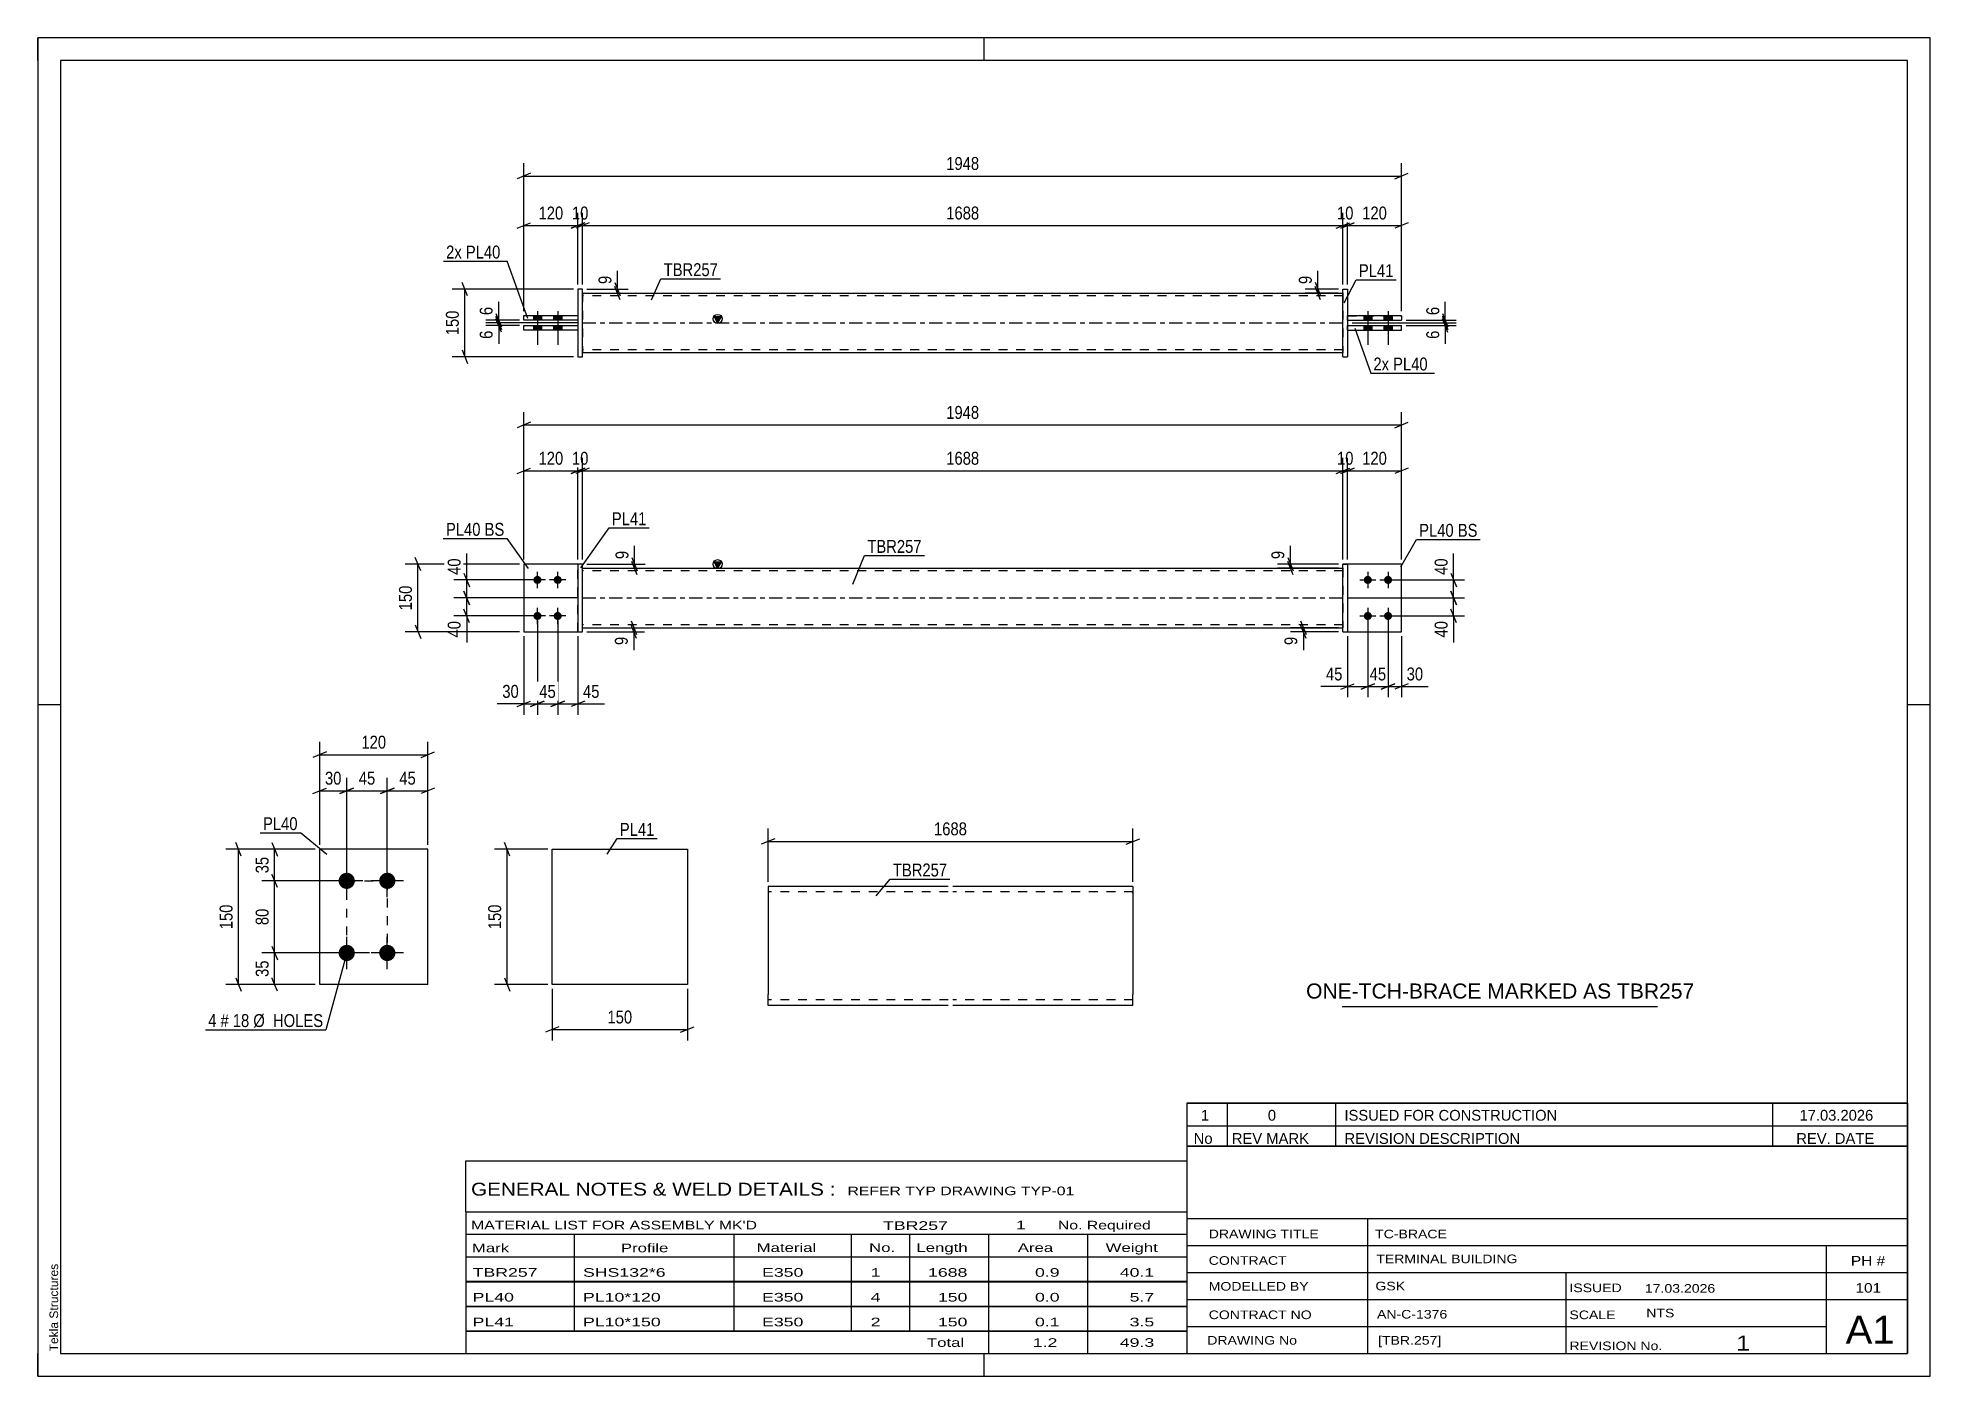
# Model space of a CAD drawing. Header units: millimetres. Extents: x 0 to 420, y 0 to 297.
import ezdxf

# ---------------------------------------------------------------- set-up
doc = ezdxf.new("R2010")
doc.units = ezdxf.units.MM
doc.linetypes.add('DXK_LINE_DOT2', pattern=[3.9198, 1.9599, -1.9599])
doc.linetypes.add('DXK_LINE_DOT3', pattern=[5.9187, 2.979, -0.9799, 0.9799, -0.9799])
doc.styles.add('Arial', font='ARIAL.TTF', dxfattribs={"height": 0.2})
doc.styles.add('Arial Narrow', font='ARIALN.TTF', dxfattribs={"height": 0.2})

# ---------------------------------------------------------------- blocks, each defined once
blk = doc.blocks.new('Unknown-581591970-1127')
at = {"color": 5, "linetype": 'Continuous'}
for p, q in [((420, 297), (0, 297)), ((0, 297), (0, 0)), ((0, 292), (0, 297)), ((210, 292), (210, 297)), ((420, 0), (420, 297)), ((415, 292), (5, 292)), ((5, 292), (5, 5)), ((415, 5), (415, 292)), ((5, 149), (0, 149)), ((420, 149), (415, 149)), ((0, 0), (0, 5)), ((5, 5), (415, 5)), ((210, 0), (210, 5)), ((0, 0), (420, 0))]:
    blk.add_line(p, q, dxfattribs=at)
at = {"color": 174, "linetype": 'Continuous', "style": 'Arial'}
blk.add_text('Tekla Structures', height=1.9102, rotation=90, dxfattribs=at).set_placement((4.5, 5.5))
blk = doc.blocks.new('Part-581591970-1367 - 1364')
at = {"color": 2, "linetype": 'Continuous'}
for p, q in [((290.68, 180.2), (289.68, 180.2)), ((289.68, 165.2), (289.68, 180.2)), ((290.68, 180.2), (290.68, 165.2)), ((289.68, 165.2), (289.68, 165.2)), ((289.68, 165.2), (290.68, 165.2))]:
    blk.add_line(p, q, dxfattribs=at)
at = {"color": 7, "linetype": 'DXK_LINE_DOT2'}
for p, q in [((289.68, 180.2), (289.68, 180.2)), ((289.68, 180.2), (290.68, 180.2)), ((290.68, 180.2), (290.68, 180.2)), ((289.68, 165.2), (290.68, 165.2))]:
    blk.add_line(p, q, dxfattribs=at)
blk = doc.blocks.new('Part-581591970-1420 - 1364')
at = {"color": 7, "linetype": 'DXK_LINE_DOT2'}
for p, q in [((119.88, 180.2), (107.88, 180.2)), ((107.88, 180.2), (107.88, 165.2)), ((119.88, 165.2), (119.88, 180.2)), ((107.88, 165.2), (119.88, 165.2))]:
    blk.add_line(p, q, dxfattribs=at)
blk = doc.blocks.new('Bolt-581591970-1378 - 1364')
at = {"linetype": 'Continuous'}
for points in [[(110.88, 175.8, -1), (110.88, 177.6, -1)], [(115.38, 175.8, -1), (115.38, 177.6, -1)], [(110.88, 167.8, -1), (110.88, 169.6, -1)], [(115.38, 167.8, -1), (115.38, 169.6, -1)]]:
    blk.add_hatch(color=1, dxfattribs=at).paths.add_polyline_path(points)
at = {"color": 1, "linetype": 'Continuous'}
for p, q in [((112.68, 176.7), (109.08, 176.7)), ((110.88, 174.9), (110.88, 178.5)), ((117.18, 176.7), (113.58, 176.7)), ((115.38, 174.9), (115.38, 178.5)), ((112.68, 168.7), (109.08, 168.7)), ((110.88, 166.9), (110.88, 170.5)), ((117.18, 168.7), (113.58, 168.7)), ((115.38, 166.9), (115.38, 170.5))]:
    blk.add_line(p, q, dxfattribs=at)
blk = doc.blocks.new('Bolt-581591970-1379 - 1364')
at = {"linetype": 'Continuous'}
for points in [[(295.18, 177.6, -1), (295.18, 175.8, -1)], [(299.68, 177.6, -1), (299.68, 175.8, -1)], [(295.18, 169.6, -1), (295.18, 167.8, -1)], [(299.68, 169.6, -1), (299.68, 167.8, -1)]]:
    blk.add_hatch(color=1, dxfattribs=at).paths.add_polyline_path(points)
at = {"color": 1, "linetype": 'Continuous'}
for p, q in [((293.38, 176.7), (296.98, 176.7)), ((295.18, 178.5), (295.18, 174.9)), ((297.88, 176.7), (301.48, 176.7)), ((299.68, 178.5), (299.68, 174.9)), ((293.38, 168.7), (296.98, 168.7)), ((295.18, 170.5), (295.18, 166.9)), ((297.88, 168.7), (301.48, 168.7)), ((299.68, 170.5), (299.68, 166.9))]:
    blk.add_line(p, q, dxfattribs=at)
blk = doc.blocks.new('Part-581591970-1405 - 1364')
at = {"color": 2, "linetype": 'Continuous'}
for p, q in [((120.88, 180.2), (119.88, 180.2)), ((119.88, 180.2), (119.88, 165.2)), ((120.88, 165.2), (120.88, 180.2)), ((119.88, 165.2), (120.88, 165.2))]:
    blk.add_line(p, q, dxfattribs=at)
blk = doc.blocks.new('Part-581591970-1425 - 1364')
at = {"color": 2, "linetype": 'Continuous'}
for p, q in [((119.88, 180.2), (107.88, 180.2)), ((107.88, 180.2), (107.88, 165.2)), ((107.88, 165.2), (119.88, 165.2))]:
    blk.add_line(p, q, dxfattribs=at)
at = {"color": 7, "linetype": 'DXK_LINE_DOT2'}
blk.add_line((119.88, 165.2), (119.88, 180.2), dxfattribs=at)
blk = doc.blocks.new('Part-581591970-1440 - 1364')
at = {"linetype": 'Continuous'}
blk.add_hatch(color=2, dxfattribs=at).paths.add_polyline_path([(150.88, 179.3), (150.08, 180.7), (151.68, 180.7)])
at = {"color": 2, "linetype": 'Continuous'}
for p, q in [((150.88, 179.3), (150.08, 180.7)), ((150.08, 180.7), (151.68, 180.7)), ((151.68, 180.7), (150.88, 179.3)), ((120.88, 179.3), (289.68, 179.3)), ((120.88, 166.1), (289.68, 166.1))]:
    blk.add_line(p, q, dxfattribs=at)
at = {"color": 7, "linetype": 'DXK_LINE_DOT2'}
for p, q in [((120.88, 166.1), (120.88, 179.3)), ((289.68, 178.7), (120.88, 178.7)), ((289.68, 179.3), (289.68, 166.1)), ((289.68, 166.7), (120.88, 166.7))]:
    blk.add_line(p, q, dxfattribs=at)
at = {"color": 7, "linetype": 'DXK_LINE_DOT3'}
blk.add_line((120.88, 172.7), (289.68, 172.7), dxfattribs=at)
at = {"color": 2, "linetype": 'Continuous'}
blk.add_circle((150.88, 180.2), 1, dxfattribs=at)
blk = doc.blocks.new('Part-581591970-1445 - 1364')
at = {"color": 2, "linetype": 'Continuous'}
for p, q in [((302.68, 180.2), (290.68, 180.2)), ((302.68, 165.2), (302.68, 180.2)), ((290.68, 165.2), (302.68, 165.2))]:
    blk.add_line(p, q, dxfattribs=at)
at = {"color": 7, "linetype": 'DXK_LINE_DOT2'}
blk.add_line((290.68, 180.2), (290.68, 165.2), dxfattribs=at)
blk = doc.blocks.new('Part-581591970-1450 - 1364')
at = {"color": 7, "linetype": 'DXK_LINE_DOT2'}
for p, q in [((302.68, 180.2), (290.68, 180.2)), ((290.68, 180.2), (290.68, 165.2)), ((302.68, 165.2), (302.68, 180.2)), ((290.68, 165.2), (302.68, 165.2))]:
    blk.add_line(p, q, dxfattribs=at)
blk = doc.blocks.new('Part-581591970-1793 - 1767')
at = {"color": 2, "linetype": 'Continuous'}
for p, q in [((107.88, 232.15), (107.88, 233.15)), ((107.88, 233.15), (119.88, 233.15)), ((119.88, 232.15), (107.88, 232.15)), ((119.88, 233.15), (119.88, 232.15))]:
    blk.add_line(p, q, dxfattribs=at)
blk = doc.blocks.new('Part-581591970-1778 - 1767')
at = {"color": 2, "linetype": 'Continuous'}
for p, q in [((290.68, 232.14), (290.68, 233.14)), ((290.68, 233.14), (302.68, 233.14)), ((290.68, 232.14), (290.68, 232.14)), ((290.68, 232.14), (302.68, 232.14)), ((302.68, 232.14), (302.68, 233.14))]:
    blk.add_line(p, q, dxfattribs=at)
at = {"color": 7, "linetype": 'DXK_LINE_DOT2'}
for p, q in [((290.68, 233.14), (302.68, 233.14)), ((290.68, 232.14), (302.68, 232.14))]:
    blk.add_line(p, q, dxfattribs=at)
blk = doc.blocks.new('Part-581591970-1798 - 1767')
at = {"color": 2, "linetype": 'Continuous'}
for p, q in [((107.88, 235.35), (119.88, 235.35)), ((107.88, 234.35), (107.88, 235.35)), ((119.88, 235.35), (119.88, 234.35)), ((119.88, 234.35), (107.88, 234.35))]:
    blk.add_line(p, q, dxfattribs=at)
blk = doc.blocks.new('Part-581591970-1773 - 1767')
at = {"linetype": 'Continuous'}
blk.add_hatch(color=2, dxfattribs=at).paths.add_polyline_path([(150.88, 233.74), (150.08, 235.14), (151.68, 235.14)])
at = {"color": 2, "linetype": 'Continuous'}
for p, q in [((120.88, 240.34), (289.68, 240.34)), ((150.88, 233.74), (150.08, 235.14)), ((150.08, 235.14), (151.68, 235.14)), ((151.68, 235.14), (150.88, 233.74)), ((120.88, 227.14), (289.68, 227.14))]:
    blk.add_line(p, q, dxfattribs=at)
at = {"color": 7, "linetype": 'DXK_LINE_DOT2'}
for p, q in [((120.88, 240.34), (120.88, 227.14)), ((289.68, 239.74), (120.88, 239.74)), ((289.68, 240.34), (289.68, 227.14)), ((289.68, 227.74), (120.88, 227.74))]:
    blk.add_line(p, q, dxfattribs=at)
at = {"color": 7, "linetype": 'DXK_LINE_DOT3'}
blk.add_line((120.88, 233.74), (289.68, 233.74), dxfattribs=at)
at = {"color": 2, "linetype": 'Continuous'}
blk.add_circle((150.88, 234.64), 1, dxfattribs=at)
blk = doc.blocks.new('Part-581591970-1783 - 1767')
at = {"color": 2, "linetype": 'Continuous'}
for p, q in [((290.68, 234.34), (290.68, 235.34)), ((302.68, 235.34), (290.68, 235.34)), ((302.68, 235.34), (302.68, 234.34)), ((290.68, 234.34), (290.68, 234.34)), ((290.68, 234.34), (302.68, 234.34))]:
    blk.add_line(p, q, dxfattribs=at)
at = {"color": 7, "linetype": 'DXK_LINE_DOT2'}
for p, q in [((290.68, 235.34), (290.68, 235.34)), ((290.68, 235.34), (302.68, 235.34)), ((302.68, 235.34), (302.68, 235.34)), ((290.68, 234.34), (302.68, 234.34))]:
    blk.add_line(p, q, dxfattribs=at)
blk = doc.blocks.new('Part-581591970-1799 - 1767')
at = {"color": 2, "linetype": 'Continuous'}
for p, q in [((120.88, 241.24), (119.88, 241.24)), ((119.88, 241.24), (119.88, 226.24)), ((120.88, 226.24), (120.88, 241.24)), ((119.88, 226.24), (120.88, 226.24))]:
    blk.add_line(p, q, dxfattribs=at)
blk = doc.blocks.new('Part-581591970-1788 - 1767')
at = {"color": 2, "linetype": 'Continuous'}
for p, q in [((289.68, 241.24), (289.68, 241.24)), ((289.68, 226.24), (289.68, 241.24)), ((289.68, 241.24), (290.68, 241.24)), ((290.68, 241.24), (290.68, 241.24)), ((290.68, 241.24), (290.68, 226.24)), ((289.68, 226.24), (289.68, 226.24)), ((289.68, 226.24), (290.68, 226.24)), ((290.68, 226.24), (290.68, 226.24))]:
    blk.add_line(p, q, dxfattribs=at)
at = {"color": 7, "linetype": 'DXK_LINE_DOT2'}
for p, q in [((289.68, 241.24), (289.68, 241.24)), ((289.68, 241.24), (290.68, 241.24)), ((289.68, 226.24), (290.68, 226.24))]:
    blk.add_line(p, q, dxfattribs=at)
blk = doc.blocks.new('Bolt-581591970-1800 - 1767')
at = {"linetype": 'Continuous'}
for points in [[(296.08, 235.34), (294.28, 235.34), (294.28, 234.34), (296.08, 234.34)], [(296.08, 235.34), (294.28, 235.34), (294.28, 234.34), (296.08, 234.34)], [(300.58, 235.34), (298.78, 235.34), (298.78, 234.34), (300.58, 234.34)], [(300.58, 235.34), (298.78, 235.34), (298.78, 234.34), (300.58, 234.34)], [(296.08, 233.14), (294.28, 233.14), (294.28, 232.14), (296.08, 232.14)], [(296.08, 233.14), (294.28, 233.14), (294.28, 232.14), (296.08, 232.14)], [(300.58, 233.14), (298.78, 233.14), (298.78, 232.14), (300.58, 232.14)], [(300.58, 233.14), (298.78, 233.14), (298.78, 232.14), (300.58, 232.14)]]:
    blk.add_hatch(color=1, dxfattribs=at).paths.add_polyline_path(points)
at = {"color": 1, "linetype": 'Continuous'}
for p, q in [((294.28, 235.34), (294.28, 234.34)), ((294.28, 235.34), (294.28, 234.34)), ((295.18, 236.34), (295.18, 228.84)), ((295.18, 236.34), (295.18, 228.84)), ((296.08, 235.34), (296.08, 234.34)), ((296.08, 235.34), (296.08, 234.34)), ((298.78, 235.34), (298.78, 234.34)), ((298.78, 235.34), (298.78, 234.34)), ((299.68, 236.34), (299.68, 228.84)), ((299.68, 236.34), (299.68, 228.84)), ((300.58, 235.34), (300.58, 234.34)), ((300.58, 235.34), (300.58, 234.34)), ((294.28, 233.14), (294.28, 232.14)), ((294.28, 233.14), (294.28, 232.14)), ((296.08, 233.14), (296.08, 232.14)), ((296.08, 233.14), (296.08, 232.14)), ((298.78, 233.14), (298.78, 232.14)), ((298.78, 233.14), (298.78, 232.14)), ((300.58, 233.14), (300.58, 232.14)), ((300.58, 233.14), (300.58, 232.14))]:
    blk.add_line(p, q, dxfattribs=at)
blk = doc.blocks.new('Bolt-581591970-1801 - 1767')
at = {"linetype": 'Continuous'}
for points in [[(109.98, 234.35), (111.78, 234.35), (111.78, 235.35), (109.98, 235.35)], [(109.98, 234.35), (111.78, 234.35), (111.78, 235.35), (109.98, 235.35)], [(114.48, 234.35), (116.28, 234.35), (116.28, 235.35), (114.48, 235.35)], [(114.48, 234.35), (116.28, 234.35), (116.28, 235.35), (114.48, 235.35)], [(109.98, 232.15), (111.78, 232.15), (111.78, 233.15), (109.98, 233.15)], [(109.98, 232.15), (111.78, 232.15), (111.78, 233.15), (109.98, 233.15)], [(114.48, 232.15), (116.28, 232.15), (116.28, 233.15), (114.48, 233.15)], [(114.48, 232.15), (116.28, 232.15), (116.28, 233.15), (114.48, 233.15)]]:
    blk.add_hatch(color=1, dxfattribs=at).paths.add_polyline_path(points)
at = {"color": 1, "linetype": 'Continuous'}
for p, q in [((109.98, 235.35), (109.98, 234.35)), ((109.98, 235.35), (109.98, 234.35)), ((110.88, 236.35), (110.88, 228.85)), ((110.88, 236.35), (110.88, 228.85)), ((111.78, 235.35), (111.78, 234.35)), ((111.78, 235.35), (111.78, 234.35)), ((114.48, 235.35), (114.48, 234.35)), ((114.48, 235.35), (114.48, 234.35)), ((115.38, 236.35), (115.38, 228.85)), ((115.38, 236.35), (115.38, 228.85)), ((116.28, 235.35), (116.28, 234.35)), ((116.28, 235.35), (116.28, 234.35)), ((109.98, 233.15), (109.98, 232.15)), ((109.98, 233.15), (109.98, 232.15)), ((111.78, 233.15), (111.78, 232.15)), ((111.78, 233.15), (111.78, 232.15)), ((114.48, 233.15), (114.48, 232.15)), ((114.48, 233.15), (114.48, 232.15)), ((116.28, 233.15), (116.28, 232.15)), ((116.28, 233.15), (116.28, 232.15))]:
    blk.add_line(p, q, dxfattribs=at)
blk = doc.blocks.new('Bolt-581591970-2103 - 2040')
at = {"linetype": 'Continuous'}
for points in [[(68.56, 108.12, -1), (68.56, 111.72, -1)], [(77.56, 108.12, -1), (77.56, 111.72, -1)], [(68.56, 92.12, -1), (68.56, 95.72, -1)], [(77.56, 92.12, -1), (77.56, 95.72, -1)]]:
    blk.add_hatch(color=1, dxfattribs=at).paths.add_polyline_path(points)
at = {"color": 1, "linetype": 'Continuous'}
for p, q in [((68.56, 106.32), (68.56, 113.52)), ((77.56, 106.32), (77.56, 113.52)), ((72.16, 109.92), (64.96, 109.92)), ((81.16, 109.92), (73.96, 109.92)), ((68.56, 90.32), (68.56, 97.52)), ((77.56, 90.32), (77.56, 97.52)), ((72.16, 93.92), (64.96, 93.92)), ((81.16, 93.92), (73.96, 93.92))]:
    blk.add_line(p, q, dxfattribs=at)
blk = doc.blocks.new('Part-581591970-2108 - 2040')
at = {"color": 2, "linetype": 'Continuous'}
for p, q in [((86.56, 116.92), (62.56, 116.92)), ((62.56, 86.92), (62.56, 116.92)), ((86.56, 86.92), (86.56, 116.92)), ((86.56, 86.92), (62.56, 86.92))]:
    blk.add_line(p, q, dxfattribs=at)
blk = doc.blocks.new('Part-581591970-2231 - 2225')
at = {"color": 2, "linetype": 'Continuous'}
for p, q in [((114.17, 86.92), (114.17, 116.92)), ((114.17, 116.92), (144.17, 116.92)), ((144.17, 116.92), (144.17, 86.92)), ((144.17, 86.92), (114.17, 86.92))]:
    blk.add_line(p, q, dxfattribs=at)
blk = doc.blocks.new('Part-581591970-2256 - 2248')
at = {"color": 2, "linetype": 'Continuous'}
for p, q in [((202.07, 108.68), (162.07, 108.68)), ((162.07, 108.68), (162.07, 84.68)), ((243.07, 108.68), (203.07, 108.68)), ((243.07, 108.68), (243.07, 84.68)), ((162.07, 82.98), (162.07, 84.68)), ((243.07, 82.28), (243.07, 84.68)), ((162.07, 82.46), (162.07, 82.98)), ((162.07, 82.28), (162.07, 82.46)), ((202.07, 82.28), (162.07, 82.28)), ((243.07, 82.28), (203.07, 82.28))]:
    blk.add_line(p, q, dxfattribs=at)
at = {"color": 7, "linetype": 'DXK_LINE_DOT2'}
for p, q in [((202.07, 107.48), (162.07, 107.48)), ((243.07, 107.48), (203.07, 107.48)), ((243.07, 107.48), (243.07, 107.39)), ((243.07, 107.39), (243.07, 107.48)), ((243.07, 107.2), (243.07, 107.39)), ((243.07, 107.39), (243.07, 107.2)), ((162.07, 82.98), (162.07, 84.68)), ((243.07, 83.57), (243.07, 84.22)), ((162.07, 83.48), (162.07, 83.57)), ((162.07, 83.48), (162.07, 83.57)), ((202.07, 83.48), (162.07, 83.48)), ((162.07, 82.28), (162.07, 82.28)), ((243.07, 83.48), (203.07, 83.48)), ((243.07, 83.48), (243.07, 83.57))]:
    blk.add_line(p, q, dxfattribs=at)
blk = doc.blocks.new('Rectangle-581591970-2210 - 2040')
at = {"color": 1, "linetype": 'DXK_LINE_DOT2'}
blk.add_lwpolyline([(68.56, 109.92), (77.56, 109.92), (77.56, 93.92), (68.56, 93.92), (68.56, 109.92)], close=True, dxfattribs=at)
blk = doc.blocks.new('StraightDimension-581591970-1609 - 1364')
at = {"color": 7, "linetype": 'Continuous'}
for p, q in [((119.88, 172.7), (92.33, 172.7)), ((94.58, 174.2), (95.78, 171.2)), ((95.18, 168.7), (95.18, 172.7)), ((109.88, 168.7), (92.33, 168.7)), ((95.78, 167.2), (94.58, 170.2))]:
    blk.add_line(p, q, dxfattribs=at)
at = {"color": 0}
blk.add_wipeout([(94.43, 168.17), (90.23, 168.17), (90.23, 163.32), (94.43, 163.32)], dxfattribs=at)
at = {"color": 7, "linetype": 'Continuous'}
blk.add_line((95.18, 168.7), (95.18, 162.79), dxfattribs=at)
blk.add_line((95.18, 168.7), (95.18, 162.79), dxfattribs=at)
at = {"color": 3, "style": 'Arial Narrow'}
blk.add_text('40', height=2.863, rotation=90.0002, dxfattribs=at).set_placement((93.83, 163.92))
blk = doc.blocks.new('StraightDimension-581591970-1665 - 1364')
at = {"color": 7, "linetype": 'Continuous'}
for p, q in [((295.18, 167.7), (295.18, 150.65)), ((299.68, 167.7), (299.68, 150.65)), ((293.68, 152.45), (296.68, 153.65)), ((295.18, 153.05), (299.68, 153.05)), ((301.18, 153.65), (298.18, 152.45))]:
    blk.add_line(p, q, dxfattribs=at)
at = {"color": 0}
blk.add_wipeout([(299.86, 153.8), (299.86, 158), (295, 158), (295, 153.8)], dxfattribs=at)
at = {"color": 3, "style": 'Arial Narrow'}
blk.add_text('45', height=2.863, dxfattribs=at).set_placement((295.6, 154.4))
blk = doc.blocks.new('StraightDimension-581591970-1505 - 1364')
at = {"color": 7, "linetype": 'Continuous'}
for p, q in [((289.68, 181.2), (289.68, 203.77)), ((290.68, 181.2), (290.68, 203.77)), ((288.18, 200.32), (291.18, 201.52)), ((292.18, 201.52), (289.18, 200.32)), ((289.68, 200.92), (290.68, 200.92))]:
    blk.add_line(p, q, dxfattribs=at)
at = {"color": 0}
blk.add_wipeout([(292.61, 201.67), (292.61, 205.87), (287.75, 205.87), (287.75, 201.67)], dxfattribs=at)
at = {"color": 3, "style": 'Arial Narrow'}
blk.add_text('10', height=2.863, dxfattribs=at).set_placement((288.35, 202.27))
blk = doc.blocks.new('StraightDimension-581591970-1703 - 1364')
at = {"color": 7, "linetype": 'Continuous'}
for p, q in [((300.68, 176.7), (316.64, 176.7)), ((313.64, 178.2), (314.84, 175.2)), ((314.24, 172.7), (314.24, 176.7)), ((290.68, 172.7), (316.64, 172.7)), ((314.84, 171.2), (313.64, 174.2))]:
    blk.add_line(p, q, dxfattribs=at)
at = {"color": 0}
blk.add_wipeout([(313.49, 182.08), (309.29, 182.08), (309.29, 177.22), (313.49, 177.22)], dxfattribs=at)
at = {"color": 7, "linetype": 'Continuous'}
blk.add_line((314.24, 176.7), (314.24, 182.6), dxfattribs=at)
blk.add_line((314.24, 176.7), (314.24, 182.6), dxfattribs=at)
at = {"color": 3, "style": 'Arial Narrow'}
blk.add_text('40', height=2.863, rotation=90.0002, dxfattribs=at).set_placement((312.89, 177.82))
blk = doc.blocks.new('StraightDimension-581591970-1600 - 1364')
at = {"color": 7, "linetype": 'Continuous'}
for p, q in [((131.83, 181.7), (133.03, 178.7)), ((133.03, 177.8), (131.83, 180.8)), ((121.88, 180.2), (134.83, 180.2)), ((121.88, 179.3), (134.83, 179.3)), ((132.43, 179.3), (132.43, 180.2))]:
    blk.add_line(p, q, dxfattribs=at)
at = {"color": 0}
blk.add_wipeout([(131.68, 183.75), (127.48, 183.75), (127.48, 180.72), (131.68, 180.72)], dxfattribs=at)
at = {"color": 7, "linetype": 'Continuous'}
blk.add_line((132.43, 180.2), (132.43, 184.28), dxfattribs=at)
blk.add_line((132.43, 180.2), (132.43, 184.28), dxfattribs=at)
at = {"color": 3, "style": 'Arial Narrow'}
blk.add_text('9', height=2.86, rotation=90.0002, dxfattribs=at).set_placement((131.08, 181.32))
blk = doc.blocks.new('StraightDimension-581591970-1649 - 1364')
at = {"color": 7, "linetype": 'Continuous'}
for p, q in [((290.68, 164.2), (290.68, 150.65)), ((295.18, 167.7), (295.18, 150.65)), ((289.18, 152.45), (292.18, 153.65)), ((290.68, 153.05), (295.18, 153.05)), ((296.68, 153.65), (293.68, 152.45))]:
    blk.add_line(p, q, dxfattribs=at)
at = {"color": 0}
blk.add_wipeout([(290.16, 153.8), (290.16, 158), (285.3, 158), (285.3, 153.8)], dxfattribs=at)
at = {"color": 7, "linetype": 'Continuous'}
blk.add_line((290.68, 153.05), (284.77, 153.05), dxfattribs=at)
blk.add_line((290.68, 153.05), (284.77, 153.05), dxfattribs=at)
at = {"color": 3, "style": 'Arial Narrow'}
blk.add_text('45', height=2.863, dxfattribs=at).set_placement((285.9, 154.4))
blk = doc.blocks.new('StraightDimension-581591970-1560 - 1364')
at = {"color": 7, "linetype": 'Continuous'}
for p, q in [((107.88, 164.2), (107.88, 146.78)), ((110.88, 167.7), (110.88, 146.78)), ((106.38, 148.58), (109.38, 149.78)), ((107.88, 149.18), (110.88, 149.18)), ((112.38, 149.78), (109.38, 148.58))]:
    blk.add_line(p, q, dxfattribs=at)
at = {"color": 0}
blk.add_wipeout([(107.35, 149.93), (107.35, 154.13), (102.49, 154.13), (102.49, 149.93)], dxfattribs=at)
at = {"color": 7, "linetype": 'Continuous'}
blk.add_line((107.88, 149.18), (101.97, 149.18), dxfattribs=at)
blk.add_line((107.88, 149.18), (101.97, 149.18), dxfattribs=at)
at = {"color": 3, "style": 'Arial Narrow'}
blk.add_text('30', height=2.863, dxfattribs=at).set_placement((103.09, 150.53))
blk = doc.blocks.new('StraightDimension-581591970-1689 - 1364')
at = {"color": 7, "linetype": 'Continuous'}
for p, q in [((84.97, 178.7), (83.77, 181.7)), ((106.88, 180.2), (81.52, 180.2)), ((84.37, 165.2), (84.37, 180.2)), ((106.88, 165.2), (81.52, 165.2)), ((83.77, 166.7), (84.97, 163.7))]:
    blk.add_line(p, q, dxfattribs=at)
at = {"color": 0}
blk.add_wipeout([(83.62, 176.04), (79.42, 176.04), (79.42, 169.36), (83.62, 169.36)], dxfattribs=at)
at = {"color": 3, "style": 'Arial Narrow'}
blk.add_text('150', height=2.863, rotation=90.0002, dxfattribs=at).set_placement((83.02, 169.96))
blk = doc.blocks.new('StraightDimension-581591970-1452 - 1364')
at = {"color": 7, "linetype": 'Continuous'}
for p, q in [((107.88, 181.2), (107.88, 203.77)), ((119.88, 181.2), (119.88, 203.77)), ((106.38, 200.32), (109.38, 201.52)), ((107.88, 200.92), (119.88, 200.92)), ((121.38, 201.52), (118.38, 200.32))]:
    blk.add_line(p, q, dxfattribs=at)
at = {"color": 0}
blk.add_wipeout([(117.22, 201.67), (117.22, 205.87), (110.53, 205.87), (110.53, 201.67)], dxfattribs=at)
at = {"color": 3, "style": 'Arial Narrow'}
blk.add_text('120', height=2.863, dxfattribs=at).set_placement((111.13, 202.27))
blk = doc.blocks.new('StraightDimension-581591970-1730 - 1364')
at = {"color": 7, "linetype": 'Continuous'}
for p, q in [((277.4, 181.7), (278.6, 178.7)), ((278.6, 177.8), (277.4, 180.8)), ((288.68, 180.2), (275.15, 180.2)), ((288.68, 179.3), (275.15, 179.3)), ((278, 179.3), (278, 180.2))]:
    blk.add_line(p, q, dxfattribs=at)
at = {"color": 0}
blk.add_wipeout([(277.25, 183.75), (273.05, 183.75), (273.05, 180.72), (277.25, 180.72)], dxfattribs=at)
at = {"color": 7, "linetype": 'Continuous'}
blk.add_line((278, 180.2), (278, 184.28), dxfattribs=at)
blk.add_line((278, 180.2), (278, 184.28), dxfattribs=at)
at = {"color": 3, "style": 'Arial Narrow'}
blk.add_text('9', height=2.86, rotation=90.0002, dxfattribs=at).set_placement((276.65, 181.32))
blk = doc.blocks.new('StraightDimension-581591970-1479 - 1364')
at = {"color": 7, "linetype": 'Continuous'}
for p, q in [((119.88, 181.2), (119.88, 203.77)), ((120.88, 181.2), (120.88, 203.77)), ((118.38, 200.32), (121.38, 201.52)), ((122.38, 201.52), (119.38, 200.32)), ((119.88, 200.92), (120.88, 200.92))]:
    blk.add_line(p, q, dxfattribs=at)
at = {"color": 0}
blk.add_wipeout([(122.8, 201.67), (122.8, 205.87), (117.95, 205.87), (117.95, 201.67)], dxfattribs=at)
at = {"color": 3, "style": 'Arial Narrow'}
blk.add_text('10', height=2.863, dxfattribs=at).set_placement((118.55, 202.27))
blk = doc.blocks.new('StraightDimension-581591970-1577 - 1364')
at = {"color": 7, "linetype": 'Continuous'}
for p, q in [((115.38, 167.7), (115.38, 146.78)), ((119.88, 164.2), (119.88, 146.78)), ((113.88, 148.58), (116.88, 149.78)), ((115.38, 149.18), (119.88, 149.18)), ((121.38, 149.78), (118.38, 148.58))]:
    blk.add_line(p, q, dxfattribs=at)
at = {"color": 0}
blk.add_wipeout([(125.26, 149.93), (125.26, 154.13), (120.4, 154.13), (120.4, 149.93)], dxfattribs=at)
at = {"color": 7, "linetype": 'Continuous'}
blk.add_line((119.88, 149.18), (125.78, 149.18), dxfattribs=at)
blk.add_line((119.88, 149.18), (125.78, 149.18), dxfattribs=at)
at = {"color": 3, "style": 'Arial Narrow'}
blk.add_text('45', height=2.863, dxfattribs=at).set_placement((121, 150.53))
blk = doc.blocks.new('StraightDimension-581591970-1496 - 1364')
at = {"color": 7, "linetype": 'Continuous'}
for p, q in [((120.88, 181.2), (120.88, 203.77)), ((289.68, 181.2), (289.68, 203.77)), ((122.38, 201.52), (119.38, 200.32)), ((120.88, 200.92), (289.68, 200.92)), ((288.18, 200.32), (291.18, 201.52))]:
    blk.add_line(p, q, dxfattribs=at)
at = {"color": 0}
blk.add_wipeout([(209.53, 201.67), (209.53, 205.87), (201.02, 205.87), (201.02, 201.67)], dxfattribs=at)
at = {"color": 3, "style": 'Arial Narrow'}
blk.add_text('1688', height=2.863, dxfattribs=at).set_placement((201.62, 202.27))
blk = doc.blocks.new('StraightDimension-581591970-1523 - 1364')
at = {"color": 7, "linetype": 'Continuous'}
for p, q in [((290.68, 181.2), (290.68, 203.77)), ((302.68, 181.2), (302.68, 203.77)), ((289.18, 200.32), (292.18, 201.52)), ((290.68, 200.92), (302.68, 200.92)), ((304.18, 201.52), (301.18, 200.32))]:
    blk.add_line(p, q, dxfattribs=at)
at = {"color": 0}
blk.add_wipeout([(300.02, 201.67), (300.02, 205.87), (293.34, 205.87), (293.34, 201.67)], dxfattribs=at)
at = {"color": 3, "style": 'Arial Narrow'}
blk.add_text('120', height=2.863, dxfattribs=at).set_placement((293.94, 202.27))
blk = doc.blocks.new('StraightDimension-581591970-1546 - 1364')
at = {"color": 7, "linetype": 'Continuous'}
for p, q in [((109.38, 211.69), (106.38, 210.49)), ((107.88, 181.2), (107.88, 213.94)), ((107.88, 211.09), (302.68, 211.09)), ((301.18, 210.49), (304.18, 211.69)), ((302.68, 181.2), (302.68, 213.94))]:
    blk.add_line(p, q, dxfattribs=at)
at = {"color": 0}
blk.add_wipeout([(209.53, 211.84), (209.53, 216.04), (201.02, 216.04), (201.02, 211.84)], dxfattribs=at)
at = {"color": 3, "style": 'Arial Narrow'}
blk.add_text('1948', height=2.863, dxfattribs=at).set_placement((201.62, 212.44))
blk = doc.blocks.new('StraightDimension-581591970-1570 - 1364')
at = {"color": 7, "linetype": 'Continuous'}
for p, q in [((110.88, 167.7), (110.88, 146.78)), ((115.38, 167.7), (115.38, 146.78)), ((109.38, 148.58), (112.38, 149.78)), ((110.88, 149.18), (115.38, 149.18)), ((116.88, 149.78), (113.88, 148.58))]:
    blk.add_line(p, q, dxfattribs=at)
at = {"color": 0}
blk.add_wipeout([(115.55, 149.93), (115.55, 154.13), (110.7, 154.13), (110.7, 149.93)], dxfattribs=at)
at = {"color": 3, "style": 'Arial Narrow'}
blk.add_text('45', height=2.863, dxfattribs=at).set_placement((111.3, 150.53))
blk = doc.blocks.new('StraightDimension-581591970-1591 - 1364')
at = {"color": 7, "linetype": 'Continuous'}
for p, q in [((121.88, 166.1), (134.68, 166.1)), ((121.88, 165.2), (134.68, 165.2)), ((131.68, 167.6), (132.88, 164.6)), ((132.88, 163.7), (131.68, 166.7)), ((132.28, 165.2), (132.28, 166.1))]:
    blk.add_line(p, q, dxfattribs=at)
at = {"color": 0}
blk.add_wipeout([(131.53, 164.67), (127.33, 164.67), (127.33, 161.65), (131.53, 161.65)], dxfattribs=at)
at = {"color": 7, "linetype": 'Continuous'}
blk.add_line((132.28, 165.2), (132.28, 161.12), dxfattribs=at)
blk.add_line((132.28, 165.2), (132.28, 161.12), dxfattribs=at)
at = {"color": 3, "style": 'Arial Narrow'}
blk.add_text('9', height=2.86, rotation=90.0002, dxfattribs=at).set_placement((130.93, 162.25))
blk = doc.blocks.new('StraightDimension-581591970-1626 - 1364')
at = {"color": 7, "linetype": 'Continuous'}
for p, q in [((109.88, 176.7), (92.33, 176.7)), ((94.58, 178.2), (95.78, 175.2)), ((95.18, 172.7), (95.18, 176.7)), ((119.88, 172.7), (92.33, 172.7)), ((95.78, 171.2), (94.58, 174.2))]:
    blk.add_line(p, q, dxfattribs=at)
at = {"color": 0}
blk.add_wipeout([(94.43, 182.08), (90.23, 182.08), (90.23, 177.22), (94.43, 177.22)], dxfattribs=at)
at = {"color": 7, "linetype": 'Continuous'}
blk.add_line((95.18, 176.7), (95.18, 182.6), dxfattribs=at)
blk.add_line((95.18, 176.7), (95.18, 182.6), dxfattribs=at)
at = {"color": 3, "style": 'Arial Narrow'}
blk.add_text('40', height=2.863, rotation=90.0002, dxfattribs=at).set_placement((93.83, 177.82))
blk = doc.blocks.new('StraightDimension-581591970-1640 - 1364')
at = {"color": 7, "linetype": 'Continuous'}
for p, q in [((288.68, 166.1), (278.03, 166.1)), ((288.68, 165.2), (278.03, 165.2)), ((280.28, 167.6), (281.48, 164.6)), ((281.48, 163.7), (280.28, 166.7)), ((280.88, 165.2), (280.88, 166.1))]:
    blk.add_line(p, q, dxfattribs=at)
at = {"color": 0}
blk.add_wipeout([(280.13, 164.67), (275.93, 164.67), (275.93, 161.65), (280.13, 161.65)], dxfattribs=at)
at = {"color": 7, "linetype": 'Continuous'}
blk.add_line((280.88, 165.2), (280.88, 161.12), dxfattribs=at)
blk.add_line((280.88, 165.2), (280.88, 161.12), dxfattribs=at)
at = {"color": 3, "style": 'Arial Narrow'}
blk.add_text('9', height=2.86, rotation=90.0002, dxfattribs=at).set_placement((279.53, 162.25))
blk = doc.blocks.new('StraightDimension-581591970-1675 - 1364')
at = {"color": 7, "linetype": 'Continuous'}
for p, q in [((299.68, 167.7), (299.68, 150.65)), ((302.68, 164.2), (302.68, 150.65)), ((298.18, 152.45), (301.18, 153.65)), ((299.68, 153.05), (302.68, 153.05)), ((304.18, 153.65), (301.18, 152.45))]:
    blk.add_line(p, q, dxfattribs=at)
at = {"color": 0}
blk.add_wipeout([(308.06, 153.8), (308.06, 158), (303.21, 158), (303.21, 153.8)], dxfattribs=at)
at = {"color": 7, "linetype": 'Continuous'}
blk.add_line((302.68, 153.05), (308.59, 153.05), dxfattribs=at)
blk.add_line((302.68, 153.05), (308.59, 153.05), dxfattribs=at)
at = {"color": 3, "style": 'Arial Narrow'}
blk.add_text('30', height=2.863, dxfattribs=at).set_placement((303.81, 154.4))
blk = doc.blocks.new('StraightDimension-581591970-1716 - 1364')
at = {"color": 7, "linetype": 'Continuous'}
for p, q in [((290.68, 172.7), (316.64, 172.7)), ((313.64, 174.2), (314.84, 171.2)), ((314.24, 168.7), (314.24, 172.7)), ((300.68, 168.7), (316.64, 168.7)), ((314.84, 167.2), (313.64, 170.2))]:
    blk.add_line(p, q, dxfattribs=at)
at = {"color": 0}
blk.add_wipeout([(313.49, 168.17), (309.29, 168.17), (309.29, 163.32), (313.49, 163.32)], dxfattribs=at)
at = {"color": 7, "linetype": 'Continuous'}
blk.add_line((314.24, 168.7), (314.24, 162.79), dxfattribs=at)
blk.add_line((314.24, 168.7), (314.24, 162.79), dxfattribs=at)
at = {"color": 3, "style": 'Arial Narrow'}
blk.add_text('40', height=2.863, rotation=90.0002, dxfattribs=at).set_placement((312.89, 163.92))
blk = doc.blocks.new('StraightDimension-581591970-1890 - 1767')
at = {"color": 7, "linetype": 'Continuous'}
for p, q in [((290.68, 242.25), (290.68, 258.19)), ((302.68, 236.34), (302.68, 258.19)), ((289.18, 254.74), (292.18, 255.94)), ((290.68, 255.34), (302.68, 255.34)), ((304.18, 255.94), (301.18, 254.74))]:
    blk.add_line(p, q, dxfattribs=at)
at = {"color": 0}
blk.add_wipeout([(300.02, 256.09), (300.02, 260.29), (293.34, 260.29), (293.34, 256.09)], dxfattribs=at)
at = {"color": 3, "style": 'Arial Narrow'}
blk.add_text('120', height=2.863, dxfattribs=at).set_placement((293.94, 256.69))
blk = doc.blocks.new('StraightDimension-581591970-1851 - 1767')
at = {"color": 7, "linetype": 'Continuous'}
for p, q in [((101.68, 235.85), (102.88, 232.85)), ((102.88, 232.24), (101.68, 235.24)), ((106.88, 234.35), (99.43, 234.35)), ((119.88, 233.74), (99.43, 233.74)), ((102.28, 233.74), (102.28, 234.35))]:
    blk.add_line(p, q, dxfattribs=at)
at = {"color": 0}
blk.add_wipeout([(101.53, 237.9), (97.33, 237.9), (97.33, 234.87), (101.53, 234.87)], dxfattribs=at)
at = {"color": 7, "linetype": 'Continuous'}
blk.add_line((102.28, 234.35), (102.28, 238.42), dxfattribs=at)
blk.add_line((102.28, 234.35), (102.28, 238.42), dxfattribs=at)
at = {"color": 3, "style": 'Arial Narrow'}
blk.add_text('6', height=2.86, rotation=90.0002, dxfattribs=at).set_placement((100.93, 235.47))
blk = doc.blocks.new('StraightDimension-581591970-1930 - 1767')
at = {"color": 7, "linetype": 'Continuous'}
for p, q in [((119.88, 242.24), (119.88, 258.19)), ((120.88, 242.24), (120.88, 258.19)), ((118.38, 254.74), (121.38, 255.94)), ((122.38, 255.94), (119.38, 254.74)), ((119.88, 255.34), (120.88, 255.34))]:
    blk.add_line(p, q, dxfattribs=at)
at = {"color": 0}
blk.add_wipeout([(122.8, 256.09), (122.8, 260.29), (117.95, 260.29), (117.95, 256.09)], dxfattribs=at)
at = {"color": 3, "style": 'Arial Narrow'}
blk.add_text('10', height=2.863, dxfattribs=at).set_placement((118.55, 256.69))
blk = doc.blocks.new('StraightDimension-581591970-1805 - 1767')
at = {"color": 7, "linetype": 'Continuous'}
for p, q in [((288.68, 241.25), (281.25, 241.25)), ((288.68, 240.34), (281.25, 240.34)), ((283.5, 242.75), (284.7, 239.75)), ((284.7, 238.84), (283.5, 241.84)), ((284.1, 240.34), (284.1, 241.25))]:
    blk.add_line(p, q, dxfattribs=at)
at = {"color": 0}
blk.add_wipeout([(283.35, 244.8), (279.15, 244.8), (279.15, 241.77), (283.35, 241.77)], dxfattribs=at)
at = {"color": 7, "linetype": 'Continuous'}
blk.add_line((284.1, 241.25), (284.1, 245.32), dxfattribs=at)
blk.add_line((284.1, 241.25), (284.1, 245.32), dxfattribs=at)
at = {"color": 3, "style": 'Arial Narrow'}
blk.add_text('9', height=2.86, rotation=90.0002, dxfattribs=at).set_placement((282.75, 242.37))
blk = doc.blocks.new('StraightDimension-581591970-1816 - 1767')
at = {"color": 7, "linetype": 'Continuous'}
for p, q in [((311.78, 235.84), (312.98, 232.84)), ((312.98, 232.24), (311.78, 235.24)), ((291.68, 233.74), (314.78, 233.74)), ((303.68, 234.34), (314.78, 234.34)), ((312.38, 233.74), (312.38, 234.34))]:
    blk.add_line(p, q, dxfattribs=at)
at = {"color": 0}
blk.add_wipeout([(311.63, 237.9), (307.43, 237.9), (307.43, 234.87), (311.63, 234.87)], dxfattribs=at)
at = {"color": 7, "linetype": 'Continuous'}
blk.add_line((312.38, 234.34), (312.38, 238.42), dxfattribs=at)
blk.add_line((312.38, 234.34), (312.38, 238.42), dxfattribs=at)
at = {"color": 3, "style": 'Arial Narrow'}
blk.add_text('6', height=2.86, rotation=90.0002, dxfattribs=at).set_placement((311.03, 235.47))
blk = doc.blocks.new('StraightDimension-581591970-1825 - 1767')
at = {"color": 7, "linetype": 'Continuous'}
for p, q in [((311.78, 235.24), (312.98, 232.24)), ((291.68, 233.74), (314.78, 233.74)), ((303.68, 233.14), (314.78, 233.14)), ((312.98, 231.64), (311.78, 234.64)), ((312.38, 233.14), (312.38, 233.74))]:
    blk.add_line(p, q, dxfattribs=at)
at = {"color": 0}
blk.add_wipeout([(311.63, 232.62), (307.43, 232.62), (307.43, 229.59), (311.63, 229.59)], dxfattribs=at)
at = {"color": 7, "linetype": 'Continuous'}
blk.add_line((312.38, 233.14), (312.38, 229.07), dxfattribs=at)
blk.add_line((312.38, 233.14), (312.38, 229.07), dxfattribs=at)
at = {"color": 3, "style": 'Arial Narrow'}
blk.add_text('6', height=2.86, rotation=90.0002, dxfattribs=at).set_placement((311.03, 230.19))
blk = doc.blocks.new('StraightDimension-581591970-1835 - 1767')
at = {"color": 7, "linetype": 'Continuous'}
for p, q in [((101.68, 235.24), (102.88, 232.24)), ((119.88, 233.74), (99.43, 233.74)), ((106.88, 233.15), (99.43, 233.15)), ((102.88, 231.65), (101.68, 234.65)), ((102.28, 233.15), (102.28, 233.74))]:
    blk.add_line(p, q, dxfattribs=at)
at = {"color": 0}
blk.add_wipeout([(101.53, 232.62), (97.33, 232.62), (97.33, 229.59), (101.53, 229.59)], dxfattribs=at)
at = {"color": 7, "linetype": 'Continuous'}
blk.add_line((102.28, 233.15), (102.28, 229.07), dxfattribs=at)
blk.add_line((102.28, 233.15), (102.28, 229.07), dxfattribs=at)
at = {"color": 3, "style": 'Arial Narrow'}
blk.add_text('6', height=2.86, rotation=90.0002, dxfattribs=at).set_placement((100.93, 230.19))
blk = doc.blocks.new('StraightDimension-581591970-1868 - 1767')
at = {"color": 7, "linetype": 'Continuous'}
for p, q in [((121.88, 241.24), (131.05, 241.24)), ((121.88, 240.34), (131.05, 240.34)), ((128.05, 242.74), (129.25, 239.74)), ((129.25, 238.84), (128.05, 241.84)), ((128.65, 240.34), (128.65, 241.24))]:
    blk.add_line(p, q, dxfattribs=at)
at = {"color": 0}
blk.add_wipeout([(127.9, 244.8), (123.7, 244.8), (123.7, 241.77), (127.9, 241.77)], dxfattribs=at)
at = {"color": 7, "linetype": 'Continuous'}
blk.add_line((128.65, 241.24), (128.65, 245.32), dxfattribs=at)
blk.add_line((128.65, 241.24), (128.65, 245.32), dxfattribs=at)
at = {"color": 3, "style": 'Arial Narrow'}
blk.add_text('9', height=2.86, rotation=90.0002, dxfattribs=at).set_placement((127.3, 242.37))
blk = doc.blocks.new('StraightDimension-581591970-1879 - 1767')
at = {"color": 7, "linetype": 'Continuous'}
for p, q in [((118.88, 241.24), (91.93, 241.24)), ((95.38, 239.74), (94.18, 242.74)), ((94.78, 226.24), (94.78, 241.24)), ((94.18, 227.74), (95.38, 224.74)), ((118.88, 226.24), (91.93, 226.24))]:
    blk.add_line(p, q, dxfattribs=at)
at = {"color": 0}
blk.add_wipeout([(94.03, 237.09), (89.83, 237.09), (89.83, 230.4), (94.03, 230.4)], dxfattribs=at)
at = {"color": 3, "style": 'Arial Narrow'}
blk.add_text('150', height=2.863, rotation=90.0002, dxfattribs=at).set_placement((93.43, 231))
blk = doc.blocks.new('StraightDimension-581591970-1900 - 1767')
at = {"color": 7, "linetype": 'Continuous'}
for p, q in [((289.68, 242.25), (289.68, 258.19)), ((290.68, 242.25), (290.68, 258.19)), ((288.18, 254.74), (291.18, 255.94)), ((292.18, 255.94), (289.18, 254.74)), ((289.68, 255.34), (290.68, 255.34))]:
    blk.add_line(p, q, dxfattribs=at)
at = {"color": 0}
blk.add_wipeout([(292.61, 256.09), (292.61, 260.29), (287.75, 260.29), (287.75, 256.09)], dxfattribs=at)
at = {"color": 3, "style": 'Arial Narrow'}
blk.add_text('10', height=2.863, dxfattribs=at).set_placement((288.35, 256.69))
blk = doc.blocks.new('StraightDimension-581591970-1910 - 1767')
at = {"color": 7, "linetype": 'Continuous'}
for p, q in [((120.88, 242.24), (120.88, 258.19)), ((289.68, 242.24), (289.68, 258.19)), ((122.38, 255.94), (119.38, 254.74)), ((120.88, 255.34), (289.68, 255.34)), ((288.18, 254.74), (291.18, 255.94))]:
    blk.add_line(p, q, dxfattribs=at)
at = {"color": 0}
blk.add_wipeout([(209.53, 256.09), (209.53, 260.29), (201.02, 260.29), (201.02, 256.09)], dxfattribs=at)
at = {"color": 3, "style": 'Arial Narrow'}
blk.add_text('1688', height=2.863, dxfattribs=at).set_placement((201.62, 256.69))
blk = doc.blocks.new('StraightDimension-581591970-1920 - 1767')
at = {"color": 7, "linetype": 'Continuous'}
for p, q in [((107.88, 236.35), (107.88, 258.19)), ((119.88, 242.24), (119.88, 258.19)), ((106.38, 254.74), (109.38, 255.94)), ((107.88, 255.34), (119.88, 255.34)), ((121.38, 255.94), (118.38, 254.74))]:
    blk.add_line(p, q, dxfattribs=at)
at = {"color": 0}
blk.add_wipeout([(117.22, 256.09), (117.22, 260.29), (110.53, 260.29), (110.53, 256.09)], dxfattribs=at)
at = {"color": 3, "style": 'Arial Narrow'}
blk.add_text('120', height=2.863, dxfattribs=at).set_placement((111.13, 256.69))
blk = doc.blocks.new('StraightDimension-581591970-1941 - 1767')
at = {"color": 7, "linetype": 'Continuous'}
for p, q in [((107.88, 236.34), (107.88, 269.19)), ((302.68, 236.34), (302.68, 269.19)), ((109.38, 266.94), (106.38, 265.74)), ((107.88, 266.34), (302.68, 266.34)), ((301.18, 265.74), (304.18, 266.94))]:
    blk.add_line(p, q, dxfattribs=at)
at = {"color": 0}
blk.add_wipeout([(209.53, 267.09), (209.53, 271.29), (201.02, 271.29), (201.02, 267.09)], dxfattribs=at)
at = {"color": 3, "style": 'Arial Narrow'}
blk.add_text('1948', height=2.863, dxfattribs=at).set_placement((201.62, 267.69))
blk = doc.blocks.new('StraightDimension-581591970-2133 - 2040')
at = {"color": 7, "linetype": 'Continuous'}
for p, q in [((67.06, 129.32), (70.06, 130.52)), ((68.56, 110.92), (68.56, 132.77)), ((79.06, 130.52), (76.06, 129.32)), ((77.56, 110.92), (77.56, 132.77)), ((68.56, 129.92), (77.56, 129.92))]:
    blk.add_line(p, q, dxfattribs=at)
at = {"color": 0}
blk.add_wipeout([(75.49, 130.67), (75.49, 134.87), (70.63, 134.87), (70.63, 130.67)], dxfattribs=at)
at = {"color": 3, "style": 'Arial Narrow'}
blk.add_text('45', height=2.863, dxfattribs=at).set_placement((71.23, 131.27))
blk = doc.blocks.new('StraightDimension-581591970-2165 - 2040')
at = {"color": 7, "linetype": 'Continuous'}
for p, q in [((67.56, 93.92), (49.71, 93.92)), ((51.96, 95.42), (53.16, 92.42)), ((52.56, 86.92), (52.56, 93.92)), ((53.16, 85.42), (51.96, 88.42)), ((61.56, 86.92), (49.71, 86.92))]:
    blk.add_line(p, q, dxfattribs=at)
at = {"color": 0}
blk.add_wipeout([(51.81, 92.85), (47.61, 92.85), (47.61, 87.99), (51.81, 87.99)], dxfattribs=at)
at = {"color": 3, "style": 'Arial Narrow'}
blk.add_text('35', height=2.863, rotation=90.0002, dxfattribs=at).set_placement((51.21, 88.59))
blk = doc.blocks.new('StraightDimension-581591970-2123 - 2040')
at = {"color": 7, "linetype": 'Continuous'}
for p, q in [((61.06, 129.32), (64.06, 130.52)), ((62.56, 117.92), (62.56, 132.77)), ((70.06, 130.52), (67.06, 129.32)), ((68.56, 110.92), (68.56, 132.77)), ((62.56, 129.92), (68.56, 129.92))]:
    blk.add_line(p, q, dxfattribs=at)
at = {"color": 0}
blk.add_wipeout([(67.99, 130.67), (67.99, 134.87), (63.13, 134.87), (63.13, 130.67)], dxfattribs=at)
at = {"color": 3, "style": 'Arial Narrow'}
blk.add_text('30', height=2.863, dxfattribs=at).set_placement((63.73, 131.27))
blk = doc.blocks.new('StraightDimension-581591970-2112 - 2040')
at = {"color": 7, "linetype": 'Continuous'}
for p, q in [((62.56, 117.92), (62.56, 140.77)), ((86.56, 117.92), (86.56, 140.77)), ((64.06, 138.52), (61.06, 137.32)), ((62.56, 137.92), (86.56, 137.92)), ((85.06, 137.32), (88.06, 138.52))]:
    blk.add_line(p, q, dxfattribs=at)
at = {"color": 0}
blk.add_wipeout([(77.9, 138.67), (77.9, 142.87), (71.22, 142.87), (71.22, 138.67)], dxfattribs=at)
at = {"color": 3, "style": 'Arial Narrow'}
blk.add_text('120', height=2.863, dxfattribs=at).set_placement((71.82, 139.27))
blk = doc.blocks.new('StraightDimension-581591970-2143 - 2040')
at = {"color": 7, "linetype": 'Continuous'}
for p, q in [((76.06, 129.32), (79.06, 130.52)), ((77.56, 110.92), (77.56, 132.77)), ((88.06, 130.52), (85.06, 129.32)), ((86.56, 117.92), (86.56, 132.77)), ((77.56, 129.92), (86.56, 129.92))]:
    blk.add_line(p, q, dxfattribs=at)
at = {"color": 0}
blk.add_wipeout([(84.49, 130.67), (84.49, 134.87), (79.63, 134.87), (79.63, 130.67)], dxfattribs=at)
at = {"color": 3, "style": 'Arial Narrow'}
blk.add_text('45', height=2.863, dxfattribs=at).set_placement((80.23, 131.27))
blk = doc.blocks.new('StraightDimension-581591970-2154 - 2040')
at = {"color": 7, "linetype": 'Continuous'}
for p, q in [((45.16, 115.42), (43.96, 118.42)), ((61.56, 116.92), (41.71, 116.92)), ((44.56, 86.92), (44.56, 116.92)), ((43.96, 88.42), (45.16, 85.42)), ((61.56, 86.92), (41.71, 86.92))]:
    blk.add_line(p, q, dxfattribs=at)
at = {"color": 0}
blk.add_wipeout([(43.81, 105.26), (39.61, 105.26), (39.61, 98.58), (43.81, 98.58)], dxfattribs=at)
at = {"color": 3, "style": 'Arial Narrow'}
blk.add_text('150', height=2.863, rotation=90.0002, dxfattribs=at).set_placement((43.21, 99.18))
blk = doc.blocks.new('StraightDimension-581591970-2181 - 2040')
at = {"color": 7, "linetype": 'Continuous'}
for p, q in [((67.56, 109.92), (49.71, 109.92)), ((53.16, 108.42), (51.96, 111.42)), ((52.56, 93.92), (52.56, 109.92)), ((67.56, 93.92), (49.71, 93.92)), ((51.96, 95.42), (53.16, 92.42))]:
    blk.add_line(p, q, dxfattribs=at)
at = {"color": 0}
blk.add_wipeout([(51.81, 104.35), (47.61, 104.35), (47.61, 99.49), (51.81, 99.49)], dxfattribs=at)
at = {"color": 3, "style": 'Arial Narrow'}
blk.add_text('80', height=2.863, rotation=90.0002, dxfattribs=at).set_placement((51.21, 100.09))
blk = doc.blocks.new('StraightDimension-581591970-2194 - 2040')
at = {"color": 7, "linetype": 'Continuous'}
for p, q in [((51.96, 118.42), (53.16, 115.42)), ((61.56, 116.92), (49.71, 116.92)), ((52.56, 109.92), (52.56, 116.92)), ((67.56, 109.92), (49.71, 109.92)), ((53.16, 108.42), (51.96, 111.42))]:
    blk.add_line(p, q, dxfattribs=at)
at = {"color": 0}
blk.add_wipeout([(51.81, 115.85), (47.61, 115.85), (47.61, 110.99), (51.81, 110.99)], dxfattribs=at)
at = {"color": 3, "style": 'Arial Narrow'}
blk.add_text('35', height=2.863, rotation=90.0002, dxfattribs=at).set_placement((51.21, 111.59))
blk = doc.blocks.new('StraightDimension-581591970-2233 - 2225')
at = {"color": 7, "linetype": 'Continuous'}
for p, q in [((104.77, 115.42), (103.57, 118.42)), ((113.17, 116.92), (101.32, 116.92)), ((104.17, 86.92), (104.17, 116.92)), ((103.57, 88.42), (104.77, 85.42)), ((113.17, 86.92), (101.32, 86.92))]:
    blk.add_line(p, q, dxfattribs=at)
at = {"color": 0}
blk.add_wipeout([(103.42, 105.26), (99.22, 105.26), (99.22, 98.58), (103.42, 98.58)], dxfattribs=at)
at = {"color": 3, "style": 'Arial Narrow'}
blk.add_text('150', height=2.863, rotation=90.0002, dxfattribs=at).set_placement((102.82, 99.18))
blk = doc.blocks.new('StraightDimension-581591970-2240 - 2225')
at = {"color": 7, "linetype": 'Continuous'}
for p, q in [((114.17, 85.92), (114.17, 74.52)), ((144.17, 85.92), (144.17, 74.52)), ((115.67, 77.52), (112.67, 76.32)), ((114.17, 76.92), (144.17, 76.92)), ((142.67, 76.32), (145.67, 77.52))]:
    blk.add_line(p, q, dxfattribs=at)
at = {"color": 0}
blk.add_wipeout([(132.51, 77.67), (132.51, 81.87), (125.83, 81.87), (125.83, 77.67)], dxfattribs=at)
at = {"color": 3, "style": 'Arial Narrow'}
blk.add_text('150', height=2.863, dxfattribs=at).set_placement((126.43, 78.27))
blk = doc.blocks.new('StraightDimension-581591970-2261 - 2248')
at = {"color": 7, "linetype": 'Continuous'}
for p, q in [((163.57, 119.28), (160.57, 118.08)), ((162.07, 109.68), (162.07, 121.53)), ((162.07, 118.68), (243.07, 118.68)), ((241.57, 118.08), (244.57, 119.28)), ((243.07, 109.68), (243.07, 121.53))]:
    blk.add_line(p, q, dxfattribs=at)
at = {"color": 0}
blk.add_wipeout([(206.82, 119.43), (206.82, 123.63), (198.31, 123.63), (198.31, 119.43)], dxfattribs=at)
at = {"color": 3, "style": 'Arial Narrow'}
blk.add_text('1688', height=2.863, dxfattribs=at).set_placement((198.91, 120.03))
blk = doc.blocks.new('Unknown-581591970-3249')
at = {"color": 7, "linetype": 'Continuous'}
for p, q in [((255, 51.05), (255, 5)), ((255, 51.05), (415, 51.05)), ((415, 51), (415, 5)), ((255, 35), (415, 35)), ((295.14, 35), (295.14, 5)), ((255, 29), (415, 29)), ((397, 5.05), (397, 29.05)), ((255, 23), (415, 23)), ((339.14, 23), (339.14, 5)), ((255, 17), (415, 17)), ((255, 11), (397, 11)), ((255, 5), (415, 5))]:
    blk.add_line(p, q, dxfattribs=at)
at = {"color": 7, "style": 'Arial Narrow'}
for s, height, width, p in [('DRAWING TITLE', 1.9089, 1.425378, (259.88, 30.61)), ('TC-BRACE', 1.909, 1.425378, (296.81, 30.59)), ('CONTRACT', 1.909, 1.425378, (259.88, 24.71)), ('TERMINAL BUILDING', 1.9089, 1.425378, (297.06, 25.07)), ('MODELLED BY', 1.9089, 1.425378, (259.88, 18.98)), ('GSK', 1.909, 1.425378, (296.88, 19.04)), ('ISSUED', 1.909, 1.425378, (339.94, 18.64)), ('17.03.2026', 1.909, 1.425378, (356.69, 18.52)), ('CONTRACT NO', 1.9089, 1.425378, (259.88, 12.66)), ('AN-C-1376', 1.909, 1.425378, (297.23, 12.78)), ('SCALE', 1.909, 1.425378, (339.94, 12.65)), ('A1', 6.204, 1.25, (401.24, 7.2)), ('DRAWING No', 1.909, 1.425378, (259.56, 7)), ('[TBR.257]', 1.909, 1.425378, (297.46, 6.99)), ('1', 3.34, 1.5, (376.91, 5.68)), ('REVISION No.', 1.9089, 1.425378, (339.94, 5.77))]:
    blk.add_text(s, height=height, dxfattribs=dict(at, width=width)).set_placement(p)
at = {"color": 7, "linetype": 'Continuous', "style": 'Arial Narrow'}
for s, height, width, p in [('PH #', 2.1, 1.42538, (402.4, 24.55)), ('101', 2.1, 1.42538, (403.41, 18.55)), ('NTS', 1.909, 1.425378, (357, 13.05))]:
    blk.add_text(s, height=height, dxfattribs=dict(at, width=width)).set_placement(p)
blk = doc.blocks.new('Unknown-581591970-3250')
at = {"color": 7, "linetype": 'Continuous'}
for p, q in [((255, 60.55), (415, 60.55)), ((415, 60.55), (255, 60.55)), ((255, 60.55), (255, 55.55)), ((264, 60.55), (264, 55.55)), ((288, 60.55), (288, 55.55)), ((385, 60.55), (385, 55.55)), ((415, 60.55), (415, 55.55)), ((255, 55.55), (415, 55.55)), ((255, 55.55), (255, 51.05)), ((255, 55.55), (415, 55.55)), ((264, 55.55), (264, 51.05)), ((288, 55.55), (288, 51.05)), ((385, 55.55), (385, 51.05)), ((415, 55.55), (415, 51.05)), ((415, 51.05), (255, 51.05))]:
    blk.add_line(p, q, dxfattribs=at)
at = {"color": 7, "linetype": 'Continuous', "style": 'Arial Narrow'}
for s, height, width, p in [('1', 2.39, 1.196471, (258.16, 56.7)), ('0', 2.39, 1.196471, (273, 56.7)), ('ISSUED FOR CONSTRUCTION', 2.3861, 1.196471, (290, 56.7)), ('17.03.2026', 2.386, 1.196471, (391, 56.7)), ('No', 2.386, 1.2, (256.54, 51.55)), ('REV MARK', 2.386, 1.2, (265, 51.55)), ('REVISION DESCRIPTION', 2.3861, 1.2, (290, 51.55)), ('REV. DATE', 2.386, 1.2, (390.28, 51.55))]:
    blk.add_text(s, height=height, dxfattribs=dict(at, width=width)).set_placement(p)
blk = doc.blocks.new('Unknown-581591970-3251')
at = {"color": 7, "linetype": 'Continuous'}
for p, q in [((95, 47.75), (255, 47.75)), ((95, 36.5), (95, 47.75)), ((255, 47.75), (255, 36.5)), ((95, 36.5), (255, 36.5)), ((95, 36.5), (95, 31.5)), ((255, 36.5), (255, 31.5)), ((95, 31.5), (255, 31.5)), ((95, 31.5), (95, 26.5)), ((119, 31.5), (119, 26.5)), ((154.5, 31.5), (154.5, 26.5)), ((180.5, 31.5), (180.5, 26.5)), ((193.5, 31.5), (193.5, 26.5)), ((211, 31.5), (211, 26.5)), ((233, 31.5), (233, 26.5)), ((255, 31.5), (255, 26.5)), ((95, 26.5), (255, 26.5)), ((95, 26.45), (95, 21.05)), ((95, 26.45), (255, 26.45)), ((119, 26.5), (119, 21)), ((154.5, 26.5), (154.5, 21)), ((180.5, 26.5), (180.5, 21)), ((193.5, 26.5), (193.5, 21)), ((211, 26.5), (211, 21)), ((233, 26.5), (233, 21)), ((255, 26.45), (255, 21.05)), ((95, 21.05), (255, 21.05)), ((119, 21), (119, 15.5)), ((154.5, 21), (154.5, 15.5)), ((180.5, 21), (180.5, 15.5)), ((193.5, 21), (193.5, 15.5)), ((211, 21), (211, 15.5)), ((233, 21), (233, 15.5)), ((95, 20.95), (95, 15.55)), ((95, 20.95), (255, 20.95)), ((255, 20.95), (255, 15.55)), ((95, 15.55), (255, 15.55)), ((95, 15.45), (95, 10.05)), ((95, 15.45), (255, 15.45)), ((119, 15.5), (119, 10)), ((154.5, 15.5), (154.5, 10)), ((180.5, 15.5), (180.5, 10)), ((193.5, 15.5), (193.5, 10)), ((211, 15.5), (211, 10)), ((233, 15.5), (233, 10)), ((255, 15.45), (255, 10.05)), ((95, 10.05), (255, 10.05)), ((95, 10), (255, 10)), ((95, 10), (95, 5)), ((211, 10), (211, 5)), ((233, 10), (233, 5)), ((255, 10), (255, 5)), ((95, 5), (255, 5))]:
    blk.add_line(p, q, dxfattribs=at)
at = {"color": 7, "style": 'Arial Narrow'}
for s, height, width, p in [('GENERAL NOTES & WELD DETAILS :', 2.8633, 1.4, (96.15, 40.06)), ('REFER TYP DRAWING TYP-01', 1.9089, 1.6, (179.7, 40.16)), ("MATERIAL LIST FOR ASSEMBLY MK'D", 1.9089, 1.6, (96.15, 32.56)), ('TBR257', 1.909, 1.794707, (187.59, 32.47)), ('1', 1.91, 1.794707, (217.08, 32.56)), ('No. Required', 1.9089, 1.6, (226.41, 32.56)), ('Mark', 1.909, 1.7, (96.34, 27.5)), ('Profile', 1.909, 1.7, (129.41, 27.5)), ('Material', 1.909, 1.7, (159.54, 27.56)), ('No.', 1.909, 1.7, (184.5, 27.56)), ('Length', 1.909, 1.7, (195, 27.56)), ('Area', 1.909, 1.7, (217.5, 27.56)), ('Weight', 1.909, 1.7, (237, 27.56))]:
    blk.add_text(s, height=height, dxfattribs=dict(at, width=width)).set_placement(p)
at = {"color": 7, "linetype": 'Continuous', "style": 'Arial Narrow'}
for s, height, width, p in [('TBR257', 1.909, 1.794707, (96.5, 22.06)), ('SHS132*6', 1.909, 1.794707, (121, 22.06)), ('E350', 1.909, 1.794707, (160.74, 22.06)), ('1', 1.91, 1.794707, (184.86, 22.06)), ('1688', 1.909, 1.794707, (197.58, 22.06)), ('0.9', 1.909, 1.794707, (221.32, 22.06)), ('40.1', 1.909, 1.794707, (240.14, 22.06)), ('PL40', 1.909, 1.794707, (96.5, 16.56)), ('PL10*120', 1.909, 1.794707, (121, 16.56)), ('E350', 1.909, 1.794707, (160.74, 16.56)), ('4', 1.91, 1.794707, (184.86, 16.56)), ('150', 1.909, 1.794707, (199.77, 16.56)), ('0.0', 1.909, 1.794707, (221.32, 16.56)), ('5.7', 1.909, 1.794707, (242.33, 16.56)), ('PL41', 1.909, 1.794707, (96.5, 11.06)), ('PL10*150', 1.909, 1.794707, (121, 11.06)), ('E350', 1.909, 1.794707, (160.74, 11.06)), ('2', 1.91, 1.794707, (184.86, 11.06)), ('150', 1.909, 1.794707, (199.77, 11.06)), ('0.1', 1.909, 1.794707, (221.32, 11.06)), ('3.5', 1.909, 1.794707, (242.33, 11.06)), ('Total', 1.909, 1.7, (197.33, 6.5)), ('1.2', 1.909, 1.794707, (220.83, 6.5)), ('49.3', 1.909, 1.794707, (240.14, 6.5))]:
    blk.add_text(s, height=height, dxfattribs=dict(at, width=width)).set_placement(p)
blk = doc.blocks.new('Unknown-581591970-3252')
at = {"color": 7, "linetype": 'Continuous'}
blk.add_line((289.5, 82.05), (359.5, 82.05), dxfattribs=at)
at = {"color": 7, "style": 'Arial'}
blk.add_text('ONE-TCH-BRACE MARKED AS TBR257', height=3.3428, dxfattribs=at).set_placement((281.49, 83.8))
blk = doc.blocks.new('Mark-581591970-1400 - 1364')
at = {"color": 0}
blk.add_wipeout([(135.08, 188.85), (135.08, 191.85), (127.4, 191.85), (127.4, 188.85)], dxfattribs=at)
blk.add_wipeout([(135.08, 188.85), (135.08, 191.85), (127.4, 191.85), (127.4, 188.85)], dxfattribs=at)
at = {"color": 30, "linetype": 'Continuous'}
for p, q in [((120.52, 179.39), (126.8, 188.25)), ((126.8, 188.25), (135.68, 188.25))]:
    blk.add_line(p, q, dxfattribs=at)
at = {"color": 3, "style": 'Arial Narrow'}
blk.add_text('PL41', height=2.863, dxfattribs=at).set_placement((127.4, 188.85))
blk = doc.blocks.new('Mark-581591970-1436 - 1364')
at = {"color": 0}
blk.add_wipeout([(196.16, 182.7), (196.16, 185.7), (184.11, 185.7), (184.11, 182.7)], dxfattribs=at)
blk.add_wipeout([(196.16, 182.7), (196.16, 185.7), (184.11, 185.7), (184.11, 182.7)], dxfattribs=at)
at = {"color": 30, "linetype": 'Continuous'}
for p, q in [((180.9, 175.75), (183.51, 182.1)), ((183.51, 182.1), (196.76, 182.1))]:
    blk.add_line(p, q, dxfattribs=at)
at = {"color": 3, "style": 'Arial Narrow'}
blk.add_text('TBR257', height=2.863, dxfattribs=at).set_placement((184.11, 182.7))
blk = doc.blocks.new('MarkSet-581591970-1752 - 1364')
at = {"color": 0}
blk.add_wipeout([(314.26, 186.28), (314.26, 189.28), (306.58, 189.28), (306.58, 186.28)], dxfattribs=at)
blk.add_wipeout([(314.26, 186.28), (314.26, 189.28), (306.58, 189.28), (306.58, 186.28)], dxfattribs=at)
at = {"color": 30, "linetype": 'Continuous'}
blk.add_line((302.48, 179.62), (305.98, 185.68), dxfattribs=at)
at = {"color": 0}
blk.add_wipeout([(319.54, 186.28), (319.54, 189.28), (315.16, 189.28), (315.16, 186.28)], dxfattribs=at)
blk.add_wipeout([(319.54, 186.28), (319.54, 189.28), (315.16, 189.28), (315.16, 186.28)], dxfattribs=at)
at = {"color": 30, "linetype": 'Continuous'}
blk.add_line((305.98, 185.68), (320.14, 185.68), dxfattribs=at)
at = {"color": 3, "style": 'Arial Narrow'}
for s, p in [('PL40', (306.58, 186.28)), ('BS', (315.16, 186.28))]:
    blk.add_text(s, height=2.863, dxfattribs=at).set_placement(p)
blk = doc.blocks.new('MarkSet-581591970-1758 - 1364')
at = {"color": 0}
blk.add_wipeout([(98.25, 186.49), (98.25, 189.49), (90.58, 189.49), (90.58, 186.49)], dxfattribs=at)
blk.add_wipeout([(98.25, 186.49), (98.25, 189.49), (90.58, 189.49), (90.58, 186.49)], dxfattribs=at)
blk.add_wipeout([(103.54, 186.49), (103.54, 189.49), (99.15, 189.49), (99.15, 186.49)], dxfattribs=at)
blk.add_wipeout([(103.54, 186.49), (103.54, 189.49), (99.15, 189.49), (99.15, 186.49)], dxfattribs=at)
at = {"color": 30, "linetype": 'Continuous'}
for p in [(89.98, 185.89), (108.91, 179.26)]:
    blk.add_line(p, (104.14, 185.89), dxfattribs=at)
at = {"color": 3, "style": 'Arial Narrow'}
for s, p in [('PL40', (90.58, 186.49)), ('BS', (99.15, 186.49))]:
    blk.add_text(s, height=2.863, dxfattribs=at).set_placement(p)
blk = doc.blocks.new('Mark-581591970-1769 - 1767')
at = {"color": 0}
blk.add_wipeout([(150.95, 244.12), (150.95, 247.12), (138.9, 247.12), (138.9, 244.12)], dxfattribs=at)
blk.add_wipeout([(150.95, 244.12), (150.95, 247.12), (138.9, 247.12), (138.9, 244.12)], dxfattribs=at)
at = {"color": 30, "linetype": 'Continuous'}
for p, q in [((136.19, 238.86), (138.3, 243.52)), ((138.3, 243.52), (151.55, 243.52))]:
    blk.add_line(p, q, dxfattribs=at)
at = {"color": 3, "style": 'Arial Narrow'}
blk.add_text('TBR257', height=2.863, dxfattribs=at).set_placement((138.9, 244.12))
blk = doc.blocks.new('Mark-581591970-1784 - 1767')
at = {"color": 0}
blk.add_wipeout([(300.87, 243.9), (300.87, 246.9), (293.2, 246.9), (293.2, 243.9)], dxfattribs=at)
blk.add_wipeout([(300.87, 243.9), (300.87, 246.9), (293.2, 246.9), (293.2, 243.9)], dxfattribs=at)
at = {"color": 30, "linetype": 'Continuous'}
for p, q in [((289.91, 238.22), (292.6, 243.3)), ((292.6, 243.3), (301.47, 243.3))]:
    blk.add_line(p, q, dxfattribs=at)
at = {"color": 3, "style": 'Arial Narrow'}
blk.add_text('PL41', height=2.863, dxfattribs=at).set_placement((293.2, 243.9))
blk = doc.blocks.new('MarkSet-581591970-1979 - 1767')
at = {"color": 0}
blk.add_wipeout([(94.09, 248.03), (94.09, 251.03), (90.62, 251.03), (90.62, 248.03)], dxfattribs=at)
blk.add_wipeout([(94.09, 248.03), (94.09, 251.03), (90.62, 251.03), (90.62, 248.03)], dxfattribs=at)
blk.add_wipeout([(102.67, 248.03), (102.67, 251.03), (94.99, 251.03), (94.99, 248.03)], dxfattribs=at)
blk.add_wipeout([(102.67, 248.03), (102.67, 251.03), (94.99, 251.03), (94.99, 248.03)], dxfattribs=at)
at = {"color": 30, "linetype": 'Continuous'}
for p in [(90.02, 247.43), (108.72, 234.73)]:
    blk.add_line(p, (104.17, 247.43), dxfattribs=at)
at = {"color": 3, "style": 'Arial Narrow'}
for s, p in [('2x', (90.62, 248.03)), ('PL40', (94.99, 248.03))]:
    blk.add_text(s, height=2.863, dxfattribs=at).set_placement(p)
blk = doc.blocks.new('MarkSet-581591970-1973 - 1767')
at = {"color": 0}
blk.add_wipeout([(299.9, 223.18), (299.9, 226.18), (296.43, 226.18), (296.43, 223.18)], dxfattribs=at)
blk.add_wipeout([(299.9, 223.18), (299.9, 226.18), (296.43, 226.18), (296.43, 223.18)], dxfattribs=at)
at = {"color": 30, "linetype": 'Continuous'}
blk.add_line((292.3, 232.6), (295.83, 222.58), dxfattribs=at)
at = {"color": 0}
blk.add_wipeout([(308.48, 223.18), (308.48, 226.18), (300.8, 226.18), (300.8, 223.18)], dxfattribs=at)
blk.add_wipeout([(308.48, 223.18), (308.48, 226.18), (300.8, 226.18), (300.8, 223.18)], dxfattribs=at)
at = {"color": 30, "linetype": 'Continuous'}
blk.add_line((295.83, 222.58), (309.98, 222.58), dxfattribs=at)
at = {"color": 3, "style": 'Arial Narrow'}
for s, p in [('2x', (296.43, 223.18)), ('PL40', (300.8, 223.18))]:
    blk.add_text(s, height=2.863, dxfattribs=at).set_placement(p)
blk = doc.blocks.new('Mark-581591970-2099 - 2040')
at = {"color": 0}
blk.add_wipeout([(39.64, 77.48), (39.64, 80.48), (37.81, 80.48), (37.81, 77.48)], dxfattribs=at)
blk.add_wipeout([(39.64, 77.48), (39.64, 80.48), (37.81, 80.48), (37.81, 77.48)], dxfattribs=at)
blk.add_wipeout([(42.37, 77.48), (42.37, 80.48), (40.54, 80.48), (40.54, 77.48)], dxfattribs=at)
blk.add_wipeout([(42.37, 77.48), (42.37, 80.48), (40.54, 80.48), (40.54, 77.48)], dxfattribs=at)
at = {"color": 3, "style": 'Arial Narrow'}
blk.add_text('4', height=2.86, dxfattribs=at).set_placement((37.81, 77.48))
at = {"color": 0}
blk.add_wipeout([(46.92, 77.48), (46.92, 80.48), (43.27, 80.48), (43.27, 77.48)], dxfattribs=at)
blk.add_wipeout([(46.92, 77.48), (46.92, 80.48), (43.27, 80.48), (43.27, 77.48)], dxfattribs=at)
at = {"color": 3, "style": 'Arial Narrow'}
blk.add_text('#', height=2.86, dxfattribs=at).set_placement((40.54, 77.48))
at = {"color": 0}
blk.add_wipeout([(63.35, 77.48), (63.35, 80.48), (47.82, 80.48), (47.82, 77.48)], dxfattribs=at)
blk.add_wipeout([(63.35, 77.48), (63.35, 80.48), (47.82, 80.48), (47.82, 77.48)], dxfattribs=at)
at = {"color": 7, "linetype": 'Continuous'}
for p in [(68.56, 93.92), (37.21, 76.88)]:
    blk.add_line(p, (63.95, 76.88), dxfattribs=at)
at = {"color": 3, "style": 'Arial Narrow'}
for s, p in [('18', (43.27, 77.48)), ('Ø  HOLES', (47.82, 77.48))]:
    blk.add_text(s, height=2.863, dxfattribs=at).set_placement(p)
blk = doc.blocks.new('Mark-581591970-2104 - 2040')
at = {"color": 0}
blk.add_wipeout([(57.66, 121.18), (57.66, 124.18), (49.98, 124.18), (49.98, 121.18)], dxfattribs=at)
blk.add_wipeout([(57.66, 121.18), (57.66, 124.18), (49.98, 124.18), (49.98, 121.18)], dxfattribs=at)
at = {"color": 30, "linetype": 'Continuous'}
for p in [(49.38, 120.58), (64.15, 115.73)]:
    blk.add_line(p, (58.26, 120.58), dxfattribs=at)
at = {"color": 3, "style": 'Arial Narrow'}
blk.add_text('PL40', height=2.863, dxfattribs=at).set_placement((49.98, 121.18))
blk = doc.blocks.new('Mark-581591970-2227 - 2225')
at = {"color": 0}
blk.add_wipeout([(136.85, 119.9), (136.85, 122.9), (129.17, 122.9), (129.17, 119.9)], dxfattribs=at)
blk.add_wipeout([(136.85, 119.9), (136.85, 122.9), (129.17, 122.9), (129.17, 119.9)], dxfattribs=at)
at = {"color": 30, "linetype": 'Continuous'}
for p, q in [((126.34, 115.86), (128.57, 119.3)), ((128.57, 119.3), (137.45, 119.3))]:
    blk.add_line(p, q, dxfattribs=at)
at = {"color": 3, "style": 'Arial Narrow'}
blk.add_text('PL41', height=2.863, dxfattribs=at).set_placement((129.17, 119.9))
blk = doc.blocks.new('Mark-581591970-2252 - 2248')
at = {"color": 0}
blk.add_wipeout([(201.82, 110.9), (201.82, 113.9), (189.77, 113.9), (189.77, 110.9)], dxfattribs=at)
blk.add_wipeout([(201.82, 110.9), (201.82, 113.9), (189.77, 113.9), (189.77, 110.9)], dxfattribs=at)
at = {"color": 30, "linetype": 'Continuous'}
for p, q in [((186.09, 106.6), (189.17, 110.3)), ((189.17, 110.3), (202.42, 110.3))]:
    blk.add_line(p, q, dxfattribs=at)
at = {"color": 3, "style": 'Arial Narrow'}
blk.add_text('TBR257', height=2.863, dxfattribs=at).set_placement((189.77, 110.9))

msp = doc.modelspace()

# ---------------------------------------------------------------- block references
for name in ['Unknown-581591970-1127', 'Part-581591970-1799 - 1767', 'Part-581591970-1773 - 1767', 'Part-581591970-1788 - 1767', 'Part-581591970-1798 - 1767', 'Bolt-581591970-1801 - 1767', 'Part-581591970-1783 - 1767', 'Bolt-581591970-1800 - 1767', 'Part-581591970-1793 - 1767', 'Part-581591970-1778 - 1767', 'Part-581591970-1440 - 1364', 'Part-581591970-1420 - 1364', 'Part-581591970-1425 - 1364', 'Bolt-581591970-1378 - 1364', 'Part-581591970-1405 - 1364', 'Part-581591970-1367 - 1364', 'Part-581591970-1445 - 1364', 'Part-581591970-1450 - 1364', 'Bolt-581591970-1379 - 1364', 'Part-581591970-2108 - 2040', 'Bolt-581591970-2103 - 2040', 'Part-581591970-2231 - 2225', 'Rectangle-581591970-2210 - 2040', 'Part-581591970-2256 - 2248', 'Unknown-581591970-3252', 'Unknown-581591970-3250', 'Unknown-581591970-3249', 'Unknown-581591970-3251']:
    msp.add_blockref(name, (0, 0))

# ---------------------------------------------------------------- next in the draw order: block references
for name in ['StraightDimension-581591970-1930 - 1767', 'StraightDimension-581591970-1890 - 1767', 'StraightDimension-581591970-1851 - 1767', 'StraightDimension-581591970-1505 - 1364', 'StraightDimension-581591970-1600 - 1364', 'StraightDimension-581591970-1609 - 1364', 'StraightDimension-581591970-1665 - 1364', 'StraightDimension-581591970-2133 - 2040', 'Mark-581591970-2227 - 2225', 'StraightDimension-581591970-2261 - 2248', 'StraightDimension-581591970-2233 - 2225', 'StraightDimension-581591970-2165 - 2040']:
    msp.add_blockref(name, (0, 0))

# ---------------------------------------------------------------- next in the draw order: block references
for name in ['StraightDimension-581591970-1868 - 1767', 'StraightDimension-581591970-1805 - 1767', 'StraightDimension-581591970-1835 - 1767', 'StraightDimension-581591970-1816 - 1767', 'StraightDimension-581591970-1703 - 1364', 'StraightDimension-581591970-1560 - 1364', 'StraightDimension-581591970-1649 - 1364', 'StraightDimension-581591970-2123 - 2040', 'Mark-581591970-2252 - 2248', 'StraightDimension-581591970-2240 - 2225']:
    msp.add_blockref(name, (0, 0))

# ---------------------------------------------------------------- next in the draw order: block references
for name in ['StraightDimension-581591970-1900 - 1767', 'StraightDimension-581591970-1879 - 1767', 'StraightDimension-581591970-1825 - 1767', 'StraightDimension-581591970-1689 - 1364', 'StraightDimension-581591970-1730 - 1364', 'StraightDimension-581591970-1577 - 1364', 'StraightDimension-581591970-1640 - 1364', 'StraightDimension-581591970-1675 - 1364', 'StraightDimension-581591970-2112 - 2040']:
    msp.add_blockref(name, (0, 0))

# ---------------------------------------------------------------- next in the draw order: block references
for name in ['StraightDimension-581591970-1910 - 1767', 'MarkSet-581591970-1973 - 1767', 'StraightDimension-581591970-1452 - 1364', 'StraightDimension-581591970-1716 - 1364', 'StraightDimension-581591970-1570 - 1364', 'StraightDimension-581591970-1591 - 1364', 'StraightDimension-581591970-2143 - 2040', 'StraightDimension-581591970-2154 - 2040']:
    msp.add_blockref(name, (0, 0))

# ---------------------------------------------------------------- next in the draw order: block references
for name in ['StraightDimension-581591970-1920 - 1767', 'StraightDimension-581591970-1479 - 1364', 'StraightDimension-581591970-2181 - 2040']:
    msp.add_blockref(name, (0, 0))

# ---------------------------------------------------------------- next in the draw order: block references
for name in ['StraightDimension-581591970-1941 - 1767', 'StraightDimension-581591970-1496 - 1364', 'StraightDimension-581591970-2194 - 2040', 'Mark-581591970-2099 - 2040']:
    msp.add_blockref(name, (0, 0))

# ---------------------------------------------------------------- next in the draw order: block references
for name in ['MarkSet-581591970-1979 - 1767', 'Mark-581591970-1769 - 1767', 'Mark-581591970-1784 - 1767', 'StraightDimension-581591970-1523 - 1364', 'Mark-581591970-2104 - 2040']:
    msp.add_blockref(name, (0, 0))

# ---------------------------------------------------------------- next in the draw order: block references
msp.add_blockref('StraightDimension-581591970-1546 - 1364', (0, 0))

# ---------------------------------------------------------------- next in the draw order: block references
for name in ['MarkSet-581591970-1752 - 1364', 'Mark-581591970-1436 - 1364', 'StraightDimension-581591970-1626 - 1364']:
    msp.add_blockref(name, (0, 0))

# ---------------------------------------------------------------- next in the draw order: block references
for name in ['MarkSet-581591970-1758 - 1364', 'Mark-581591970-1400 - 1364']:
    msp.add_blockref(name, (0, 0))

doc.saveas('drawing.dxf')
